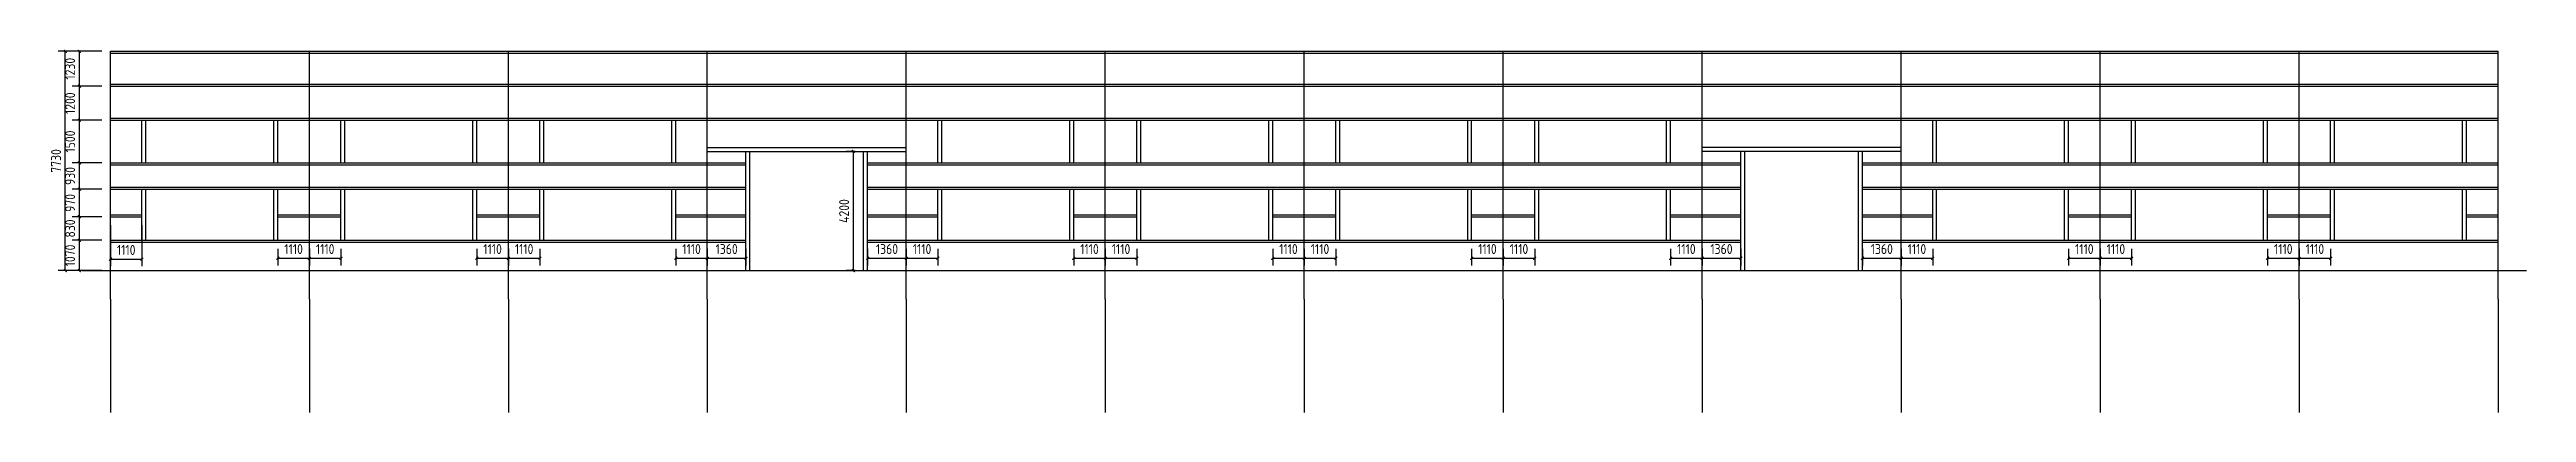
# Model space of a CAD drawing. Extents: x -196983 to 471790, y -783661 to 190401.
# Drawn here: x 210480 to 297622, y -42443 to -29649 of the extents above; entities that cross this region are included whole.
import ezdxf

# ---------------------------------------------------------------- set-up
doc = ezdxf.new("R2010")
doc.units = 0
doc.header["$LTSCALE"] = 1000
doc.header["$MEASUREMENT"] = 0
doc.layers.add('AXIS', color=3, linetype='Continuous')
doc.layers.add('DOTE', color=1, linetype='Continuous')
doc.styles.get("Standard").update_dxf_attribs({"font": 'gbenor.shx', "bigfont": 'gbcbig.shx'})
doc.dimstyles.get("Standard").update_dxf_attribs({"dimscale": 100, "dimtxt": 3.5, "dimasz": 1, "dimexe": 2.5, "dimexo": 3, "dimgap": 1.5, "dimtad": 1, "dimdec": 0, "dimzin": 0, "dimdsep": 46, "dimtxsty": 'Standard', "dimblk": 'ARCHTICK', "dimcen": 0.09, "dimadec": 0, "dimazin": 0, "dimtfac": 1, "dimtdec": 0, "dimtix": 1, "dimtmove": 2, "dimatfit": 3, "dimfxl": 1, "dimtolj": 1, "dimtzin": 0, "dimarcsym": 0})

msp = doc.modelspace()

# ---------------------------------------------------------------- blocks, each defined once
blk = doc.blocks.new('_ArchTick')
at = {"color": 0, "linetype": 'ByBlock', "const_width": 0.4}
blk.add_lwpolyline([(-0.5, -0.5), (0.5, 0.5)], dxfattribs=at)
blk = doc.blocks.new('*D846')
at = {"layer": 'AXIS', "color": 0, "lineweight": -2}
for p, q in [((212322, -36373), (211280, -36373)), ((211530, -37443), (211530, -36373)), ((212322, -37443), (211280, -37443))]:
    blk.add_line(p, q, dxfattribs=at)
at = {"layer": 'Defpoints', "color": 0}
for p in [(211530, -36373), (212622, -36373), (212622, -37443)]:
    blk.add_point(p, dxfattribs=at)
at = {"layer": 'AXIS', "color": 0, "lineweight": -2, "xscale": 100, "yscale": 100, "zscale": 100}
for p, rotation in [((211530, -36373), 90), ((211530, -37443), 270)]:
    blk.add_blockref('_ArchTick', p, dxfattribs=dict(at, rotation=rotation))
at = {"layer": 'AXIS', "color": 0, "insert": (211205, -36908), "char_height": 350, "attachment_point": 5, "rotation": 90}
blk.add_mtext('\\A1;1070', dxfattribs=at)
blk = doc.blocks.new('*D847')
at = {"layer": 'AXIS', "color": 0, "lineweight": -2}
for p, q in [((212322, -35543), (211280, -35543)), ((211530, -36373), (211530, -35543)), ((212322, -36373), (211280, -36373))]:
    blk.add_line(p, q, dxfattribs=at)
at = {"layer": 'Defpoints', "color": 0}
for p in [(211530, -35543), (212622, -35543), (212622, -36373)]:
    blk.add_point(p, dxfattribs=at)
at = {"layer": 'AXIS', "color": 0, "lineweight": -2, "xscale": 100, "yscale": 100, "zscale": 100}
for p, rotation in [((211530, -35543), 90), ((211530, -36373), 270)]:
    blk.add_blockref('_ArchTick', p, dxfattribs=dict(at, rotation=rotation))
at = {"layer": 'AXIS', "color": 0, "insert": (211205, -35958), "char_height": 350, "attachment_point": 5, "rotation": 90}
blk.add_mtext('\\A1;830', dxfattribs=at)
blk = doc.blocks.new('*D848')
at = {"layer": 'AXIS', "color": 0, "lineweight": -2}
for p, q in [((212322, -34573), (211280, -34573)), ((211530, -35543), (211530, -34573)), ((212322, -35543), (211280, -35543))]:
    blk.add_line(p, q, dxfattribs=at)
at = {"layer": 'Defpoints', "color": 0}
for p in [(211530, -34573), (212622, -34573), (212622, -35543)]:
    blk.add_point(p, dxfattribs=at)
at = {"layer": 'AXIS', "color": 0, "lineweight": -2, "xscale": 100, "yscale": 100, "zscale": 100}
for p, rotation in [((211530, -34573), 90), ((211530, -35543), 270)]:
    blk.add_blockref('_ArchTick', p, dxfattribs=dict(at, rotation=rotation))
at = {"layer": 'AXIS', "color": 0, "insert": (211205, -35058), "char_height": 350, "attachment_point": 5, "rotation": 90}
blk.add_mtext('\\A1;970', dxfattribs=at)
blk = doc.blocks.new('*D849')
at = {"layer": 'AXIS', "color": 0, "lineweight": -2}
for p, q in [((212322, -33643), (211280, -33643)), ((211530, -34573), (211530, -33643)), ((212322, -34573), (211280, -34573))]:
    blk.add_line(p, q, dxfattribs=at)
at = {"layer": 'Defpoints', "color": 0}
for p in [(211530, -33643), (212622, -33643), (212622, -34573)]:
    blk.add_point(p, dxfattribs=at)
at = {"layer": 'AXIS', "color": 0, "lineweight": -2, "xscale": 100, "yscale": 100, "zscale": 100}
for p, rotation in [((211530, -33643), 90), ((211530, -34573), 270)]:
    blk.add_blockref('_ArchTick', p, dxfattribs=dict(at, rotation=rotation))
at = {"layer": 'AXIS', "color": 0, "insert": (211205, -34108), "char_height": 350, "attachment_point": 5, "rotation": 90}
blk.add_mtext('\\A1;930', dxfattribs=at)
blk = doc.blocks.new('*D850')
at = {"layer": 'AXIS', "color": 0, "lineweight": -2}
for p, q in [((212322, -32143), (211280, -32143)), ((211530, -33643), (211530, -32143)), ((212322, -33643), (211280, -33643))]:
    blk.add_line(p, q, dxfattribs=at)
at = {"layer": 'Defpoints', "color": 0}
for p in [(211530, -32143), (212622, -32143), (212622, -33643)]:
    blk.add_point(p, dxfattribs=at)
at = {"layer": 'AXIS', "color": 0, "lineweight": -2, "xscale": 100, "yscale": 100, "zscale": 100}
for p, rotation in [((211530, -32143), 90), ((211530, -33643), 270)]:
    blk.add_blockref('_ArchTick', p, dxfattribs=dict(at, rotation=rotation))
at = {"layer": 'AXIS', "color": 0, "insert": (211205, -32893), "char_height": 350, "attachment_point": 5, "rotation": 90}
blk.add_mtext('\\A1;1500', dxfattribs=at)
blk = doc.blocks.new('*D851')
at = {"layer": 'AXIS', "color": 0, "lineweight": -2}
for p, q in [((212322, -30943), (211280, -30943)), ((211530, -32143), (211530, -30943)), ((212322, -32143), (211280, -32143))]:
    blk.add_line(p, q, dxfattribs=at)
at = {"layer": 'Defpoints', "color": 0}
for p in [(211530, -30943), (212622, -30943), (212622, -32143)]:
    blk.add_point(p, dxfattribs=at)
at = {"layer": 'AXIS', "color": 0, "lineweight": -2, "xscale": 100, "yscale": 100, "zscale": 100}
for p, rotation in [((211530, -30943), 90), ((211530, -32143), 270)]:
    blk.add_blockref('_ArchTick', p, dxfattribs=dict(at, rotation=rotation))
at = {"layer": 'AXIS', "color": 0, "insert": (211205, -31543), "char_height": 350, "attachment_point": 5, "rotation": 90}
blk.add_mtext('\\A1;1200', dxfattribs=at)
blk = doc.blocks.new('*D852')
at = {"layer": 'AXIS', "color": 0, "lineweight": -2}
for p, q in [((212322, -29713), (211280, -29713)), ((211530, -30943), (211530, -29713)), ((212322, -30943), (211280, -30943))]:
    blk.add_line(p, q, dxfattribs=at)
at = {"layer": 'Defpoints', "color": 0}
for p in [(211530, -29713), (212622, -29713), (212622, -30943)]:
    blk.add_point(p, dxfattribs=at)
at = {"layer": 'AXIS', "color": 0, "lineweight": -2, "xscale": 100, "yscale": 100, "zscale": 100}
for p, rotation in [((211530, -29713), 90), ((211530, -30943), 270)]:
    blk.add_blockref('_ArchTick', p, dxfattribs=dict(at, rotation=rotation))
at = {"layer": 'AXIS', "color": 0, "insert": (211205, -30328), "char_height": 350, "attachment_point": 5, "rotation": 90}
blk.add_mtext('\\A1;1230', dxfattribs=at)
blk = doc.blocks.new('*D853')
at = {"layer": 'AXIS', "color": 0, "lineweight": -2}
for p, q in [((212322, -29713), (210785, -29713)), ((211035, -37443), (211035, -29713)), ((212322, -37443), (210785, -37443))]:
    blk.add_line(p, q, dxfattribs=at)
at = {"layer": 'Defpoints', "color": 0}
for p in [(211035, -29713), (212622, -29713), (212622, -37443)]:
    blk.add_point(p, dxfattribs=at)
at = {"layer": 'AXIS', "color": 0, "lineweight": -2, "xscale": 100, "yscale": 100, "zscale": 100}
for p, rotation in [((211035, -29713), 90), ((211035, -37443), 270)]:
    blk.add_blockref('_ArchTick', p, dxfattribs=dict(at, rotation=rotation))
at = {"layer": 'AXIS', "color": 0, "insert": (210710, -33578), "char_height": 350, "attachment_point": 5, "rotation": 90}
blk.add_mtext('\\A1;7730', dxfattribs=at)
blk = doc.blocks.new('*D1120')
at = {"layer": 'AXIS', "color": 0, "lineweight": -2}
for p, q in [((212622, -35843), (212622, -37290)), ((213732, -35843), (213732, -37290)), ((212622, -37040), (213732, -37040))]:
    blk.add_line(p, q, dxfattribs=at)
at = {"layer": 'Defpoints', "color": 0}
for p in [(212622, -35543), (213732, -35543), (213732, -37040)]:
    blk.add_point(p, dxfattribs=at)
at = {"layer": 'AXIS', "color": 0, "lineweight": -2, "xscale": 100, "yscale": 100, "zscale": 100, "rotation": 180}
blk.add_blockref('_ArchTick', (212622, -37040), dxfattribs=at)
at = {"layer": 'AXIS', "color": 0, "lineweight": -2, "xscale": 100, "yscale": 100, "zscale": 100}
blk.add_blockref('_ArchTick', (213732, -37040), dxfattribs=at)
at = {"layer": 'AXIS', "color": 0, "insert": (213177, -36715), "char_height": 350, "attachment_point": 5}
blk.add_mtext('\\A1;1110', dxfattribs=at)
blk = doc.blocks.new('*D1121')
at = {"layer": 'AXIS', "color": 0, "lineweight": -2}
for p, q in [((218512, -36673), (218512, -37257)), ((218512, -37007), (219622, -37007)), ((219622, -36673), (219622, -37257))]:
    blk.add_line(p, q, dxfattribs=at)
at = {"layer": 'Defpoints', "color": 0}
for p in [(218512, -36373), (219622, -36373), (219622, -37007)]:
    blk.add_point(p, dxfattribs=at)
at = {"layer": 'AXIS', "color": 0, "lineweight": -2, "xscale": 100, "yscale": 100, "zscale": 100, "rotation": 180}
blk.add_blockref('_ArchTick', (218512, -37007), dxfattribs=at)
at = {"layer": 'AXIS', "color": 0, "lineweight": -2, "xscale": 100, "yscale": 100, "zscale": 100}
blk.add_blockref('_ArchTick', (219622, -37007), dxfattribs=at)
at = {"layer": 'AXIS', "color": 0, "insert": (219067, -36682), "char_height": 350, "attachment_point": 5}
blk.add_mtext('\\A1;1110', dxfattribs=at)
blk = doc.blocks.new('*D1122')
at = {"layer": 'AXIS', "color": 0, "lineweight": -2}
for p, q in [((219622, -36673), (219622, -37257)), ((219622, -37007), (220732, -37007)), ((220732, -36673), (220732, -37257))]:
    blk.add_line(p, q, dxfattribs=at)
at = {"layer": 'Defpoints', "color": 0}
for p in [(219622, -36373), (220732, -36373), (220732, -37007)]:
    blk.add_point(p, dxfattribs=at)
at = {"layer": 'AXIS', "color": 0, "lineweight": -2, "xscale": 100, "yscale": 100, "zscale": 100, "rotation": 180}
blk.add_blockref('_ArchTick', (219622, -37007), dxfattribs=at)
at = {"layer": 'AXIS', "color": 0, "lineweight": -2, "xscale": 100, "yscale": 100, "zscale": 100}
blk.add_blockref('_ArchTick', (220732, -37007), dxfattribs=at)
at = {"layer": 'AXIS', "color": 0, "insert": (220177, -36682), "char_height": 350, "attachment_point": 5}
blk.add_mtext('\\A1;1110', dxfattribs=at)
blk = doc.blocks.new('*D1123')
at = {"layer": 'AXIS', "color": 0, "lineweight": -2}
for p, q in [((225512, -36673), (225512, -37257)), ((225512, -37007), (226622, -37007)), ((226622, -36673), (226622, -37257))]:
    blk.add_line(p, q, dxfattribs=at)
at = {"layer": 'Defpoints', "color": 0}
for p in [(225512, -36373), (226622, -36373), (226622, -37007)]:
    blk.add_point(p, dxfattribs=at)
at = {"layer": 'AXIS', "color": 0, "lineweight": -2, "xscale": 100, "yscale": 100, "zscale": 100, "rotation": 180}
blk.add_blockref('_ArchTick', (225512, -37007), dxfattribs=at)
at = {"layer": 'AXIS', "color": 0, "lineweight": -2, "xscale": 100, "yscale": 100, "zscale": 100}
blk.add_blockref('_ArchTick', (226622, -37007), dxfattribs=at)
at = {"layer": 'AXIS', "color": 0, "insert": (226067, -36682), "char_height": 350, "attachment_point": 5}
blk.add_mtext('\\A1;1110', dxfattribs=at)
blk = doc.blocks.new('*D1124')
at = {"layer": 'AXIS', "color": 0, "lineweight": -2}
for p, q in [((226622, -36673), (226622, -37257)), ((226622, -37007), (227732, -37007)), ((227732, -36673), (227732, -37257))]:
    blk.add_line(p, q, dxfattribs=at)
at = {"layer": 'Defpoints', "color": 0}
for p in [(226622, -36373), (227732, -36373), (227732, -37007)]:
    blk.add_point(p, dxfattribs=at)
at = {"layer": 'AXIS', "color": 0, "lineweight": -2, "xscale": 100, "yscale": 100, "zscale": 100, "rotation": 180}
blk.add_blockref('_ArchTick', (226622, -37007), dxfattribs=at)
at = {"layer": 'AXIS', "color": 0, "lineweight": -2, "xscale": 100, "yscale": 100, "zscale": 100}
blk.add_blockref('_ArchTick', (227732, -37007), dxfattribs=at)
at = {"layer": 'AXIS', "color": 0, "insert": (227177, -36682), "char_height": 350, "attachment_point": 5}
blk.add_mtext('\\A1;1110', dxfattribs=at)
blk = doc.blocks.new('*D1125')
at = {"layer": 'AXIS', "color": 0, "lineweight": -2}
for p, q in [((232512, -36673), (232512, -37257)), ((232512, -37007), (233622, -37007)), ((233622, -36673), (233622, -37257))]:
    blk.add_line(p, q, dxfattribs=at)
at = {"layer": 'Defpoints', "color": 0}
for p in [(232512, -36373), (233622, -36373), (233622, -37007)]:
    blk.add_point(p, dxfattribs=at)
at = {"layer": 'AXIS', "color": 0, "lineweight": -2, "xscale": 100, "yscale": 100, "zscale": 100, "rotation": 180}
blk.add_blockref('_ArchTick', (232512, -37007), dxfattribs=at)
at = {"layer": 'AXIS', "color": 0, "lineweight": -2, "xscale": 100, "yscale": 100, "zscale": 100}
blk.add_blockref('_ArchTick', (233622, -37007), dxfattribs=at)
at = {"layer": 'AXIS', "color": 0, "insert": (233067, -36682), "char_height": 350, "attachment_point": 5}
blk.add_mtext('\\A1;1110', dxfattribs=at)
blk = doc.blocks.new('*D1126')
at = {"layer": 'AXIS', "color": 0, "lineweight": -2}
for p, q in [((233622, -36673), (233622, -37257)), ((233622, -37007), (234982, -37007)), ((234982, -36673), (234982, -37257))]:
    blk.add_line(p, q, dxfattribs=at)
at = {"layer": 'Defpoints', "color": 0}
for p in [(233622, -36373), (234982, -36373), (234982, -37007)]:
    blk.add_point(p, dxfattribs=at)
at = {"layer": 'AXIS', "color": 0, "lineweight": -2, "xscale": 100, "yscale": 100, "zscale": 100, "rotation": 180}
blk.add_blockref('_ArchTick', (233622, -37007), dxfattribs=at)
at = {"layer": 'AXIS', "color": 0, "lineweight": -2, "xscale": 100, "yscale": 100, "zscale": 100}
blk.add_blockref('_ArchTick', (234982, -37007), dxfattribs=at)
at = {"layer": 'AXIS', "color": 0, "insert": (234302, -36682), "char_height": 350, "attachment_point": 5}
blk.add_mtext('\\A1;1360', dxfattribs=at)
blk = doc.blocks.new('*D1127')
at = {"layer": 'AXIS', "color": 0, "lineweight": -2}
for p, q in [((239262, -36673), (239262, -37257)), ((239262, -37007), (240622, -37007)), ((240622, -36673), (240622, -37257))]:
    blk.add_line(p, q, dxfattribs=at)
at = {"layer": 'Defpoints', "color": 0}
for p in [(239262, -36373), (240622, -36373), (240622, -37007)]:
    blk.add_point(p, dxfattribs=at)
at = {"layer": 'AXIS', "color": 0, "lineweight": -2, "xscale": 100, "yscale": 100, "zscale": 100, "rotation": 180}
blk.add_blockref('_ArchTick', (239262, -37007), dxfattribs=at)
at = {"layer": 'AXIS', "color": 0, "lineweight": -2, "xscale": 100, "yscale": 100, "zscale": 100}
blk.add_blockref('_ArchTick', (240622, -37007), dxfattribs=at)
at = {"layer": 'AXIS', "color": 0, "insert": (239942, -36682), "char_height": 350, "attachment_point": 5}
blk.add_mtext('\\A1;1360', dxfattribs=at)
blk = doc.blocks.new('*D1128')
at = {"layer": 'AXIS', "color": 0, "lineweight": -2}
for p, q in [((240622, -36673), (240622, -37257)), ((240622, -37007), (241732, -37007)), ((241732, -36673), (241732, -37257))]:
    blk.add_line(p, q, dxfattribs=at)
at = {"layer": 'Defpoints', "color": 0}
for p in [(240622, -36373), (241732, -36373), (241732, -37007)]:
    blk.add_point(p, dxfattribs=at)
at = {"layer": 'AXIS', "color": 0, "lineweight": -2, "xscale": 100, "yscale": 100, "zscale": 100, "rotation": 180}
blk.add_blockref('_ArchTick', (240622, -37007), dxfattribs=at)
at = {"layer": 'AXIS', "color": 0, "lineweight": -2, "xscale": 100, "yscale": 100, "zscale": 100}
blk.add_blockref('_ArchTick', (241732, -37007), dxfattribs=at)
at = {"layer": 'AXIS', "color": 0, "insert": (241177, -36682), "char_height": 350, "attachment_point": 5}
blk.add_mtext('\\A1;1110', dxfattribs=at)
blk = doc.blocks.new('*D1129')
at = {"layer": 'AXIS', "color": 0, "lineweight": -2}
for p, q in [((246512, -36673), (246512, -37257)), ((246512, -37007), (247622, -37007)), ((247622, -36673), (247622, -37257))]:
    blk.add_line(p, q, dxfattribs=at)
at = {"layer": 'Defpoints', "color": 0}
for p in [(246512, -36373), (247622, -36373), (247622, -37007)]:
    blk.add_point(p, dxfattribs=at)
at = {"layer": 'AXIS', "color": 0, "lineweight": -2, "xscale": 100, "yscale": 100, "zscale": 100, "rotation": 180}
blk.add_blockref('_ArchTick', (246512, -37007), dxfattribs=at)
at = {"layer": 'AXIS', "color": 0, "lineweight": -2, "xscale": 100, "yscale": 100, "zscale": 100}
blk.add_blockref('_ArchTick', (247622, -37007), dxfattribs=at)
at = {"layer": 'AXIS', "color": 0, "insert": (247067, -36682), "char_height": 350, "attachment_point": 5}
blk.add_mtext('\\A1;1110', dxfattribs=at)
blk = doc.blocks.new('*D1130')
at = {"layer": 'AXIS', "color": 0, "lineweight": -2}
for p, q in [((247622, -36673), (247622, -37257)), ((247622, -37007), (248732, -37007)), ((248732, -36673), (248732, -37257))]:
    blk.add_line(p, q, dxfattribs=at)
at = {"layer": 'Defpoints', "color": 0}
for p in [(247622, -36373), (248732, -36373), (248732, -37007)]:
    blk.add_point(p, dxfattribs=at)
at = {"layer": 'AXIS', "color": 0, "lineweight": -2, "xscale": 100, "yscale": 100, "zscale": 100, "rotation": 180}
blk.add_blockref('_ArchTick', (247622, -37007), dxfattribs=at)
at = {"layer": 'AXIS', "color": 0, "lineweight": -2, "xscale": 100, "yscale": 100, "zscale": 100}
blk.add_blockref('_ArchTick', (248732, -37007), dxfattribs=at)
at = {"layer": 'AXIS', "color": 0, "insert": (248177, -36682), "char_height": 350, "attachment_point": 5}
blk.add_mtext('\\A1;1110', dxfattribs=at)
blk = doc.blocks.new('*D1131')
at = {"layer": 'AXIS', "color": 0, "lineweight": -2}
for p, q in [((253512, -36673), (253512, -37257)), ((253512, -37007), (254622, -37007)), ((254622, -36673), (254622, -37257))]:
    blk.add_line(p, q, dxfattribs=at)
at = {"layer": 'Defpoints', "color": 0}
for p in [(253512, -36373), (254622, -36373), (254622, -37007)]:
    blk.add_point(p, dxfattribs=at)
at = {"layer": 'AXIS', "color": 0, "lineweight": -2, "xscale": 100, "yscale": 100, "zscale": 100, "rotation": 180}
blk.add_blockref('_ArchTick', (253512, -37007), dxfattribs=at)
at = {"layer": 'AXIS', "color": 0, "lineweight": -2, "xscale": 100, "yscale": 100, "zscale": 100}
blk.add_blockref('_ArchTick', (254622, -37007), dxfattribs=at)
at = {"layer": 'AXIS', "color": 0, "insert": (254067, -36682), "char_height": 350, "attachment_point": 5}
blk.add_mtext('\\A1;1110', dxfattribs=at)
blk = doc.blocks.new('*D1132')
at = {"layer": 'AXIS', "color": 0, "lineweight": -2}
for p, q in [((254622, -36673), (254622, -37257)), ((254622, -37007), (255732, -37007)), ((255732, -36673), (255732, -37257))]:
    blk.add_line(p, q, dxfattribs=at)
at = {"layer": 'Defpoints', "color": 0}
for p in [(254622, -36373), (255732, -36373), (255732, -37007)]:
    blk.add_point(p, dxfattribs=at)
at = {"layer": 'AXIS', "color": 0, "lineweight": -2, "xscale": 100, "yscale": 100, "zscale": 100, "rotation": 180}
blk.add_blockref('_ArchTick', (254622, -37007), dxfattribs=at)
at = {"layer": 'AXIS', "color": 0, "lineweight": -2, "xscale": 100, "yscale": 100, "zscale": 100}
blk.add_blockref('_ArchTick', (255732, -37007), dxfattribs=at)
at = {"layer": 'AXIS', "color": 0, "insert": (255177, -36682), "char_height": 350, "attachment_point": 5}
blk.add_mtext('\\A1;1110', dxfattribs=at)
blk = doc.blocks.new('*D1133')
at = {"layer": 'AXIS', "color": 0, "lineweight": -2}
for p, q in [((260512, -36673), (260512, -37257)), ((260512, -37007), (261622, -37007)), ((261622, -36673), (261622, -37257))]:
    blk.add_line(p, q, dxfattribs=at)
at = {"layer": 'Defpoints', "color": 0}
for p in [(260512, -36373), (261622, -36373), (261622, -37007)]:
    blk.add_point(p, dxfattribs=at)
at = {"layer": 'AXIS', "color": 0, "lineweight": -2, "xscale": 100, "yscale": 100, "zscale": 100, "rotation": 180}
blk.add_blockref('_ArchTick', (260512, -37007), dxfattribs=at)
at = {"layer": 'AXIS', "color": 0, "lineweight": -2, "xscale": 100, "yscale": 100, "zscale": 100}
blk.add_blockref('_ArchTick', (261622, -37007), dxfattribs=at)
at = {"layer": 'AXIS', "color": 0, "insert": (261067, -36682), "char_height": 350, "attachment_point": 5}
blk.add_mtext('\\A1;1110', dxfattribs=at)
blk = doc.blocks.new('*D1134')
at = {"layer": 'AXIS', "color": 0, "lineweight": -2}
for p, q in [((261622, -36673), (261622, -37257)), ((261622, -37007), (262732, -37007)), ((262732, -36673), (262732, -37257))]:
    blk.add_line(p, q, dxfattribs=at)
at = {"layer": 'Defpoints', "color": 0}
for p in [(261622, -36373), (262732, -36373), (262732, -37007)]:
    blk.add_point(p, dxfattribs=at)
at = {"layer": 'AXIS', "color": 0, "lineweight": -2, "xscale": 100, "yscale": 100, "zscale": 100, "rotation": 180}
blk.add_blockref('_ArchTick', (261622, -37007), dxfattribs=at)
at = {"layer": 'AXIS', "color": 0, "lineweight": -2, "xscale": 100, "yscale": 100, "zscale": 100}
blk.add_blockref('_ArchTick', (262732, -37007), dxfattribs=at)
at = {"layer": 'AXIS', "color": 0, "insert": (262177, -36682), "char_height": 350, "attachment_point": 5}
blk.add_mtext('\\A1;1110', dxfattribs=at)
blk = doc.blocks.new('*D1135')
at = {"layer": 'AXIS', "color": 0, "lineweight": -2}
for p, q in [((267512, -36673), (267512, -37257)), ((267512, -37007), (268622, -37007)), ((268622, -36673), (268622, -37257))]:
    blk.add_line(p, q, dxfattribs=at)
at = {"layer": 'Defpoints', "color": 0}
for p in [(267512, -36373), (268622, -36373), (268622, -37007)]:
    blk.add_point(p, dxfattribs=at)
at = {"layer": 'AXIS', "color": 0, "lineweight": -2, "xscale": 100, "yscale": 100, "zscale": 100, "rotation": 180}
blk.add_blockref('_ArchTick', (267512, -37007), dxfattribs=at)
at = {"layer": 'AXIS', "color": 0, "lineweight": -2, "xscale": 100, "yscale": 100, "zscale": 100}
blk.add_blockref('_ArchTick', (268622, -37007), dxfattribs=at)
at = {"layer": 'AXIS', "color": 0, "insert": (268067, -36682), "char_height": 350, "attachment_point": 5}
blk.add_mtext('\\A1;1110', dxfattribs=at)
blk = doc.blocks.new('*D1136')
at = {"layer": 'AXIS', "color": 0, "lineweight": -2}
for p, q in [((268622, -36673), (268622, -37257)), ((268622, -37007), (269982, -37007)), ((269982, -36673), (269982, -37257))]:
    blk.add_line(p, q, dxfattribs=at)
at = {"layer": 'Defpoints', "color": 0}
for p in [(268622, -36373), (269982, -36373), (269982, -37007)]:
    blk.add_point(p, dxfattribs=at)
at = {"layer": 'AXIS', "color": 0, "lineweight": -2, "xscale": 100, "yscale": 100, "zscale": 100, "rotation": 180}
blk.add_blockref('_ArchTick', (268622, -37007), dxfattribs=at)
at = {"layer": 'AXIS', "color": 0, "lineweight": -2, "xscale": 100, "yscale": 100, "zscale": 100}
blk.add_blockref('_ArchTick', (269982, -37007), dxfattribs=at)
at = {"layer": 'AXIS', "color": 0, "insert": (269302, -36682), "char_height": 350, "attachment_point": 5}
blk.add_mtext('\\A1;1360', dxfattribs=at)
blk = doc.blocks.new('*D1137')
at = {"layer": 'AXIS', "color": 0, "lineweight": -2}
for p, q in [((274262, -36673), (274262, -37257)), ((274262, -37007), (275622, -37007)), ((275622, -36673), (275622, -37257))]:
    blk.add_line(p, q, dxfattribs=at)
at = {"layer": 'Defpoints', "color": 0}
for p in [(274262, -36373), (275622, -36373), (275622, -37007)]:
    blk.add_point(p, dxfattribs=at)
at = {"layer": 'AXIS', "color": 0, "lineweight": -2, "xscale": 100, "yscale": 100, "zscale": 100, "rotation": 180}
blk.add_blockref('_ArchTick', (274262, -37007), dxfattribs=at)
at = {"layer": 'AXIS', "color": 0, "lineweight": -2, "xscale": 100, "yscale": 100, "zscale": 100}
blk.add_blockref('_ArchTick', (275622, -37007), dxfattribs=at)
at = {"layer": 'AXIS', "color": 0, "insert": (274942, -36682), "char_height": 350, "attachment_point": 5}
blk.add_mtext('\\A1;1360', dxfattribs=at)
blk = doc.blocks.new('*D1138')
at = {"layer": 'AXIS', "color": 0, "lineweight": -2}
for p, q in [((275622, -36673), (275622, -37257)), ((275622, -37007), (276732, -37007)), ((276732, -36673), (276732, -37257))]:
    blk.add_line(p, q, dxfattribs=at)
at = {"layer": 'Defpoints', "color": 0}
for p in [(275622, -36373), (276732, -36373), (276732, -37007)]:
    blk.add_point(p, dxfattribs=at)
at = {"layer": 'AXIS', "color": 0, "lineweight": -2, "xscale": 100, "yscale": 100, "zscale": 100, "rotation": 180}
blk.add_blockref('_ArchTick', (275622, -37007), dxfattribs=at)
at = {"layer": 'AXIS', "color": 0, "lineweight": -2, "xscale": 100, "yscale": 100, "zscale": 100}
blk.add_blockref('_ArchTick', (276732, -37007), dxfattribs=at)
at = {"layer": 'AXIS', "color": 0, "insert": (276177, -36682), "char_height": 350, "attachment_point": 5}
blk.add_mtext('\\A1;1110', dxfattribs=at)
blk = doc.blocks.new('*D1139')
at = {"layer": 'AXIS', "color": 0, "lineweight": -2}
for p, q in [((281512, -36673), (281512, -37257)), ((281512, -37007), (282622, -37007)), ((282622, -36673), (282622, -37257))]:
    blk.add_line(p, q, dxfattribs=at)
at = {"layer": 'Defpoints', "color": 0}
for p in [(281512, -36373), (282622, -36373), (282622, -37007)]:
    blk.add_point(p, dxfattribs=at)
at = {"layer": 'AXIS', "color": 0, "lineweight": -2, "xscale": 100, "yscale": 100, "zscale": 100, "rotation": 180}
blk.add_blockref('_ArchTick', (281512, -37007), dxfattribs=at)
at = {"layer": 'AXIS', "color": 0, "lineweight": -2, "xscale": 100, "yscale": 100, "zscale": 100}
blk.add_blockref('_ArchTick', (282622, -37007), dxfattribs=at)
at = {"layer": 'AXIS', "color": 0, "insert": (282067, -36682), "char_height": 350, "attachment_point": 5}
blk.add_mtext('\\A1;1110', dxfattribs=at)
blk = doc.blocks.new('*D1140')
at = {"layer": 'AXIS', "color": 0, "lineweight": -2}
for p, q in [((282622, -36673), (282622, -37257)), ((282622, -37007), (283732, -37007)), ((283732, -36673), (283732, -37257))]:
    blk.add_line(p, q, dxfattribs=at)
at = {"layer": 'Defpoints', "color": 0}
for p in [(282622, -36373), (283732, -36373), (283732, -37007)]:
    blk.add_point(p, dxfattribs=at)
at = {"layer": 'AXIS', "color": 0, "lineweight": -2, "xscale": 100, "yscale": 100, "zscale": 100, "rotation": 180}
blk.add_blockref('_ArchTick', (282622, -37007), dxfattribs=at)
at = {"layer": 'AXIS', "color": 0, "lineweight": -2, "xscale": 100, "yscale": 100, "zscale": 100}
blk.add_blockref('_ArchTick', (283732, -37007), dxfattribs=at)
at = {"layer": 'AXIS', "color": 0, "insert": (283177, -36682), "char_height": 350, "attachment_point": 5}
blk.add_mtext('\\A1;1110', dxfattribs=at)
blk = doc.blocks.new('*D1141')
at = {"layer": 'AXIS', "color": 0, "lineweight": -2}
for p, q in [((288512, -36673), (288512, -37257)), ((288512, -37007), (289622, -37007)), ((289622, -36673), (289622, -37257))]:
    blk.add_line(p, q, dxfattribs=at)
at = {"layer": 'Defpoints', "color": 0}
for p in [(288512, -36373), (289622, -36373), (289622, -37007)]:
    blk.add_point(p, dxfattribs=at)
at = {"layer": 'AXIS', "color": 0, "lineweight": -2, "xscale": 100, "yscale": 100, "zscale": 100, "rotation": 180}
blk.add_blockref('_ArchTick', (288512, -37007), dxfattribs=at)
at = {"layer": 'AXIS', "color": 0, "lineweight": -2, "xscale": 100, "yscale": 100, "zscale": 100}
blk.add_blockref('_ArchTick', (289622, -37007), dxfattribs=at)
at = {"layer": 'AXIS', "color": 0, "insert": (289067, -36682), "char_height": 350, "attachment_point": 5}
blk.add_mtext('\\A1;1110', dxfattribs=at)
blk = doc.blocks.new('*D1142')
at = {"layer": 'AXIS', "color": 0, "lineweight": -2}
for p, q in [((289622, -36673), (289622, -37257)), ((289622, -37007), (290732, -37007)), ((290732, -36673), (290732, -37257))]:
    blk.add_line(p, q, dxfattribs=at)
at = {"layer": 'Defpoints', "color": 0}
for p in [(289622, -36373), (290732, -36373), (290732, -37007)]:
    blk.add_point(p, dxfattribs=at)
at = {"layer": 'AXIS', "color": 0, "lineweight": -2, "xscale": 100, "yscale": 100, "zscale": 100, "rotation": 180}
blk.add_blockref('_ArchTick', (289622, -37007), dxfattribs=at)
at = {"layer": 'AXIS', "color": 0, "lineweight": -2, "xscale": 100, "yscale": 100, "zscale": 100}
blk.add_blockref('_ArchTick', (290732, -37007), dxfattribs=at)
at = {"layer": 'AXIS', "color": 0, "insert": (290177, -36682), "char_height": 350, "attachment_point": 5}
blk.add_mtext('\\A1;1110', dxfattribs=at)
blk = doc.blocks.new('*D1238')
at = {"layer": 'AXIS', "color": 0, "lineweight": -2}
for p, q in [((238822, -33243), (238509, -33243)), ((238759, -37443), (238759, -33243)), ((238822, -37443), (238509, -37443))]:
    blk.add_line(p, q, dxfattribs=at)
at = {"layer": 'Defpoints', "color": 0}
for p in [(238759, -33243), (239122, -33243), (239122, -37443)]:
    blk.add_point(p, dxfattribs=at)
at = {"layer": 'AXIS', "color": 0, "lineweight": -2, "xscale": 100, "yscale": 100, "zscale": 100}
for p, rotation in [((238759, -33243), 90), ((238759, -37443), 270)]:
    blk.add_blockref('_ArchTick', p, dxfattribs=dict(at, rotation=rotation))
at = {"layer": 'AXIS', "color": 0, "insert": (238434, -35343), "char_height": 350, "attachment_point": 5, "rotation": 90}
blk.add_mtext('\\A1;4200', dxfattribs=at)

# ---------------------------------------------------------------- dimensions: what is measured, and where the dimension line sits
at = {"layer": 'AXIS', "color": 0}
for base, p1, p2, picture, middle in [((211034.7, -29713.5), (212622, -37443.5), (212622, -29713.5), '*D853', (210709.7, -33578.5)), ((211530.4, -29713.5), (212622, -30943.5), (212622, -29713.5), '*D852', (211205.4, -30328.5)), ((211530.4, -30943.5), (212622, -32143.5), (212622, -30943.5), '*D851', (211205.4, -31543.5)), ((211530.4, -32143.5), (212622, -33643.5), (212622, -32143.5), '*D850', (211205.4, -32893.5)), ((211530.4, -33643.5), (212622, -34573.5), (212622, -33643.5), '*D849', (211205.4, -34108.5)), ((238759.5, -33243.5), (239122, -37443.5), (239122, -33243.5), '*D1238', (238434.5, -35343.5)), ((211530.4, -34573.5), (212622, -35543.5), (212622, -34573.5), '*D848', (211205.4, -35058.5)), ((211530.4, -35543.5), (212622, -36373.5), (212622, -35543.5), '*D847', (211205.4, -35958.5)), ((211530.4, -36373.5), (212622, -37443.5), (212622, -36373.5), '*D846', (211205.4, -36908.5))]:
    dim = msp.add_linear_dim(base=base, p1=p1, p2=p2, angle=90, dimstyle='Standard', dxfattribs=at)
    dim.commit()
    dim.dimension.update_dxf_attribs({"geometry": picture, "text_midpoint": middle})
for base, p1, p2, picture, middle in [((213732, -37040.5), (212622, -35543.5), (213732, -35543.5), '*D1120', (213177, -36715.5)), ((219622, -37007.5), (218512, -36373.5), (219622, -36373.5), '*D1121', (219067, -36682.5)), ((220732, -37007.5), (219622, -36373.5), (220732, -36373.5), '*D1122', (220177, -36682.5)), ((226622, -37007.5), (225512, -36373.5), (226622, -36373.5), '*D1123', (226067, -36682.5)), ((227732, -37007.5), (226622, -36373.5), (227732, -36373.5), '*D1124', (227177, -36682.5)), ((233622, -37007.5), (232512, -36373.5), (233622, -36373.5), '*D1125', (233067, -36682.5)), ((234982, -37007.5), (233622, -36373.5), (234982, -36373.5), '*D1126', (234302, -36682.5)), ((240622, -37007.5), (239262, -36373.5), (240622, -36373.5), '*D1127', (239942, -36682.5)), ((241732, -37007.5), (240622, -36373.5), (241732, -36373.5), '*D1128', (241177, -36682.5)), ((247622, -37007.5), (246512, -36373.5), (247622, -36373.5), '*D1129', (247067, -36682.5)), ((248732, -37007.5), (247622, -36373.5), (248732, -36373.5), '*D1130', (248177, -36682.5)), ((254622, -37007.5), (253512, -36373.5), (254622, -36373.5), '*D1131', (254067, -36682.5)), ((255732, -37007.5), (254622, -36373.5), (255732, -36373.5), '*D1132', (255177, -36682.5)), ((261622, -37007.5), (260512, -36373.5), (261622, -36373.5), '*D1133', (261067, -36682.5)), ((262732, -37007.5), (261622, -36373.5), (262732, -36373.5), '*D1134', (262177, -36682.5)), ((268622, -37007.5), (267512, -36373.5), (268622, -36373.5), '*D1135', (268067, -36682.5)), ((269982, -37007.5), (268622, -36373.5), (269982, -36373.5), '*D1136', (269302, -36682.5)), ((275622, -37007.5), (274262, -36373.5), (275622, -36373.5), '*D1137', (274942, -36682.5)), ((276732, -37007.5), (275622, -36373.5), (276732, -36373.5), '*D1138', (276177, -36682.5)), ((282622, -37007.5), (281512, -36373.5), (282622, -36373.5), '*D1139', (282067, -36682.5)), ((283732, -37007.5), (282622, -36373.5), (283732, -36373.5), '*D1140', (283177, -36682.5)), ((289622, -37007.5), (288512, -36373.5), (289622, -36373.5), '*D1141', (289067, -36682.5)), ((290732, -37007.5), (289622, -36373.5), (290732, -36373.5), '*D1142', (290177, -36682.5))]:
    dim = msp.add_linear_dim(base=base, p1=p1, p2=p2, dimstyle='Standard', dxfattribs=at)
    dim.commit()
    dim.dimension.update_dxf_attribs({"geometry": picture, "text_midpoint": middle})

# ---------------------------------------------------------------- linework, layer by layer
at = {"layer": 'AXIS', "color": 0}
for p, q in [((212622, -38443.5), (212622, -29713.5)), ((212622, -29713.5), (296622, -29713.5)), ((212622, -29783.5), (296622, -29783.5)), ((219622, -38443.5), (219622, -29713.5)), ((226622, -38443.5), (226622, -29713.5)), ((233622, -38443.5), (233622, -29713.5)), ((240622, -38443.5), (240622, -29713.5)), ((247622, -38443.5), (247622, -29713.5)), ((254622, -38443.5), (254622, -29713.5)), ((261622, -38443.5), (261622, -29713.5)), ((268622, -38443.5), (268622, -29713.5)), ((275622, -38443.5), (275622, -29713.5)), ((282622, -38443.5), (282622, -29713.5)), ((289622, -38443.5), (289622, -29713.5)), ((296622, -38443.5), (296622, -29713.5)), ((212622, -30873.5), (296622, -30873.5)), ((212622, -30943.5), (296622, -30943.5)), ((212622, -32073.5), (296622, -32073.5)), ((212622, -32143.5), (296622, -32143.5)), ((213732, -33643.5), (213732, -32143.5)), ((213872, -33643.5), (213872, -32143.5)), ((218372, -33643.5), (218372, -32143.5)), ((218512, -33643.5), (218512, -32143.5)), ((220732, -33643.5), (220732, -32143.5)), ((220872, -33643.5), (220872, -32143.5)), ((225372, -33643.5), (225372, -32143.5)), ((225512, -33643.5), (225512, -32143.5)), ((227732, -33643.5), (227732, -32143.5)), ((227872, -33643.5), (227872, -32143.5)), ((232372, -33643.5), (232372, -32143.5)), ((232512, -33643.5), (232512, -32143.5)), ((241732, -33643.5), (241732, -32143.5)), ((241872, -33643.5), (241872, -32143.5)), ((246372, -33643.5), (246372, -32143.5)), ((246512, -33643.5), (246512, -32143.5)), ((248732, -33643.5), (248732, -32143.5)), ((248872, -33643.5), (248872, -32143.5)), ((253372, -33643.5), (253372, -32143.5)), ((253512, -33643.5), (253512, -32143.5)), ((255732, -33643.5), (255732, -32143.5)), ((255872, -33643.5), (255872, -32143.5)), ((260372, -33643.5), (260372, -32143.5)), ((260512, -33643.5), (260512, -32143.5)), ((262732, -33643.5), (262732, -32143.5)), ((262872, -33643.5), (262872, -32143.5)), ((267372, -33643.5), (267372, -32143.5)), ((267512, -33643.5), (267512, -32143.5)), ((276732, -33643.5), (276732, -32143.5)), ((276872, -33643.5), (276872, -32143.5)), ((281372, -33643.5), (281372, -32143.5)), ((281512, -33643.5), (281512, -32143.5)), ((283732, -33643.5), (283732, -32143.5)), ((283872, -33643.5), (283872, -32143.5)), ((288372, -33643.5), (288372, -32143.5)), ((288512, -33643.5), (288512, -32143.5)), ((290732, -33643.5), (290732, -32143.5)), ((290872, -33643.5), (290872, -32143.5)), ((295372, -33643.5), (295372, -32143.5)), ((295512, -33643.5), (295512, -32143.5)), ((233622, -33103.5), (240622, -33103.5)), ((275622, -33103.5), (268622, -33103.5)), ((212622, -33643.5), (234982, -33643.5)), ((212622, -33713.5), (234982, -33713.5)), ((233622, -33243.5), (240622, -33243.5)), ((234982, -37443.5), (234982, -33243.5)), ((235122, -37443.5), (235122, -33243.5)), ((239122, -37443.5), (239122, -33243.5)), ((239262, -37443.5), (239262, -33243.5)), ((239262, -33643.5), (269982, -33643.5)), ((239262, -33713.5), (269982, -33713.5)), ((275622, -33243.5), (268622, -33243.5)), ((269982, -37443.5), (269982, -33243.5)), ((270122, -37443.5), (270122, -33243.5)), ((274122, -37443.5), (274122, -33243.5)), ((274262, -37443.5), (274262, -33243.5)), ((274262, -33643.5), (296622, -33643.5)), ((274262, -33713.5), (296622, -33713.5)), ((212622, -34503.5), (234982, -34503.5)), ((212622, -34573.5), (234982, -34573.5)), ((213732, -36373.5), (213732, -34573.5)), ((213872, -36373.5), (213872, -34573.5)), ((218372, -36373.5), (218372, -34573.5)), ((218512, -36373.5), (218512, -34573.5)), ((220732, -36373.5), (220732, -34573.5)), ((220872, -36373.5), (220872, -34573.5)), ((225372, -36373.5), (225372, -34573.5)), ((225512, -36373.5), (225512, -34573.5)), ((227732, -36373.5), (227732, -34573.5)), ((227872, -36373.5), (227872, -34573.5)), ((232372, -36373.5), (232372, -34573.5)), ((232512, -36373.5), (232512, -34573.5)), ((239262, -34503.5), (269982, -34503.5)), ((239262, -34573.5), (269982, -34573.5)), ((241732, -36373.5), (241732, -34573.5)), ((241872, -36373.5), (241872, -34573.5)), ((246372, -36373.5), (246372, -34573.5)), ((246512, -36373.5), (246512, -34573.5)), ((248732, -36373.5), (248732, -34573.5)), ((248872, -36373.5), (248872, -34573.5)), ((253372, -36373.5), (253372, -34573.5)), ((253512, -36373.5), (253512, -34573.5)), ((255732, -36373.5), (255732, -34573.5)), ((255872, -36373.5), (255872, -34573.5)), ((260372, -36373.5), (260372, -34573.5)), ((260512, -36373.5), (260512, -34573.5)), ((262732, -36373.5), (262732, -34573.5)), ((262872, -36373.5), (262872, -34573.5)), ((267372, -36373.5), (267372, -34573.5)), ((267512, -36373.5), (267512, -34573.5)), ((274262, -34503.5), (296622, -34503.5)), ((274262, -34573.5), (296622, -34573.5)), ((276732, -36373.5), (276732, -34573.5)), ((276872, -36373.5), (276872, -34573.5)), ((281372, -36373.5), (281372, -34573.5)), ((281512, -36373.5), (281512, -34573.5)), ((283732, -36373.5), (283732, -34573.5)), ((283872, -36373.5), (283872, -34573.5)), ((288372, -36373.5), (288372, -34573.5)), ((288512, -36373.5), (288512, -34573.5)), ((290732, -36373.5), (290732, -34573.5)), ((290872, -36373.5), (290872, -34573.5)), ((295372, -36373.5), (295372, -34573.5)), ((295512, -36373.5), (295512, -34573.5)), ((212622, -35473.5), (213732, -35473.5)), ((212622, -35543.5), (213732, -35543.5)), ((218512, -35473.5), (220732, -35473.5)), ((218512, -35543.5), (220732, -35543.5)), ((225512, -35473.5), (227732, -35473.5)), ((225512, -35543.5), (227732, -35543.5)), ((232512, -35473.5), (234982, -35473.5)), ((232512, -35543.5), (234982, -35543.5)), ((239262, -35473.5), (241732, -35473.5)), ((239262, -35543.5), (241732, -35543.5)), ((246512, -35473.5), (248732, -35473.5)), ((246512, -35543.5), (248732, -35543.5)), ((253512, -35473.5), (255732, -35473.5)), ((253512, -35543.5), (255732, -35543.5)), ((260512, -35473.5), (262732, -35473.5)), ((260512, -35543.5), (262732, -35543.5)), ((267512, -35473.5), (269982, -35473.5)), ((267512, -35543.5), (269982, -35543.5)), ((274262, -35473.5), (276732, -35473.5)), ((274262, -35543.5), (276732, -35543.5)), ((281512, -35473.5), (283732, -35473.5)), ((281512, -35543.5), (283732, -35543.5)), ((288512, -35473.5), (290732, -35473.5)), ((288512, -35543.5), (290732, -35543.5)), ((295512, -35473.5), (296622, -35473.5)), ((295512, -35543.5), (296622, -35543.5)), ((212622, -36373.5), (234982, -36373.5)), ((212622, -36443.5), (234982, -36443.5)), ((239262, -36373.5), (269982, -36373.5)), ((239262, -36443.5), (269982, -36443.5)), ((274262, -36373.5), (296622, -36373.5)), ((274262, -36443.5), (296622, -36443.5))]:
    msp.add_line(p, q, dxfattribs=at)
at = {"layer": 'AXIS', "color": 3}
for p, q in [((212622, -38443.5), (212622, -42443.5)), ((219622, -38443.5), (219622, -42443.5)), ((226622, -38443.5), (226622, -42443.5)), ((233622, -38443.5), (233622, -42443.5)), ((240622, -38443.5), (240622, -42443.5)), ((247622, -38443.5), (247622, -42443.5)), ((254622, -38443.5), (254622, -42443.5)), ((261622, -38443.5), (261622, -42443.5)), ((268622, -38443.5), (268622, -42443.5)), ((275622, -38443.5), (275622, -42443.5)), ((282622, -38443.5), (282622, -42443.5)), ((289622, -38443.5), (289622, -42443.5)), ((296622, -38443.5), (296622, -42443.5))]:
    msp.add_line(p, q, dxfattribs=at)
at = {"layer": 'DOTE', "color": 3}
msp.add_line((211622, -37443.5), (297622, -37443.5), dxfattribs=at)

msp.set_redraw_order([(e.dxf.handle, doc.entitydb.next_handle()) for e in msp.query("TEXT MTEXT ATTDEF DIMENSION ARC_DIMENSION")])  # texts and dimensions are drawn at this point

doc.saveas('drawing.dxf')
